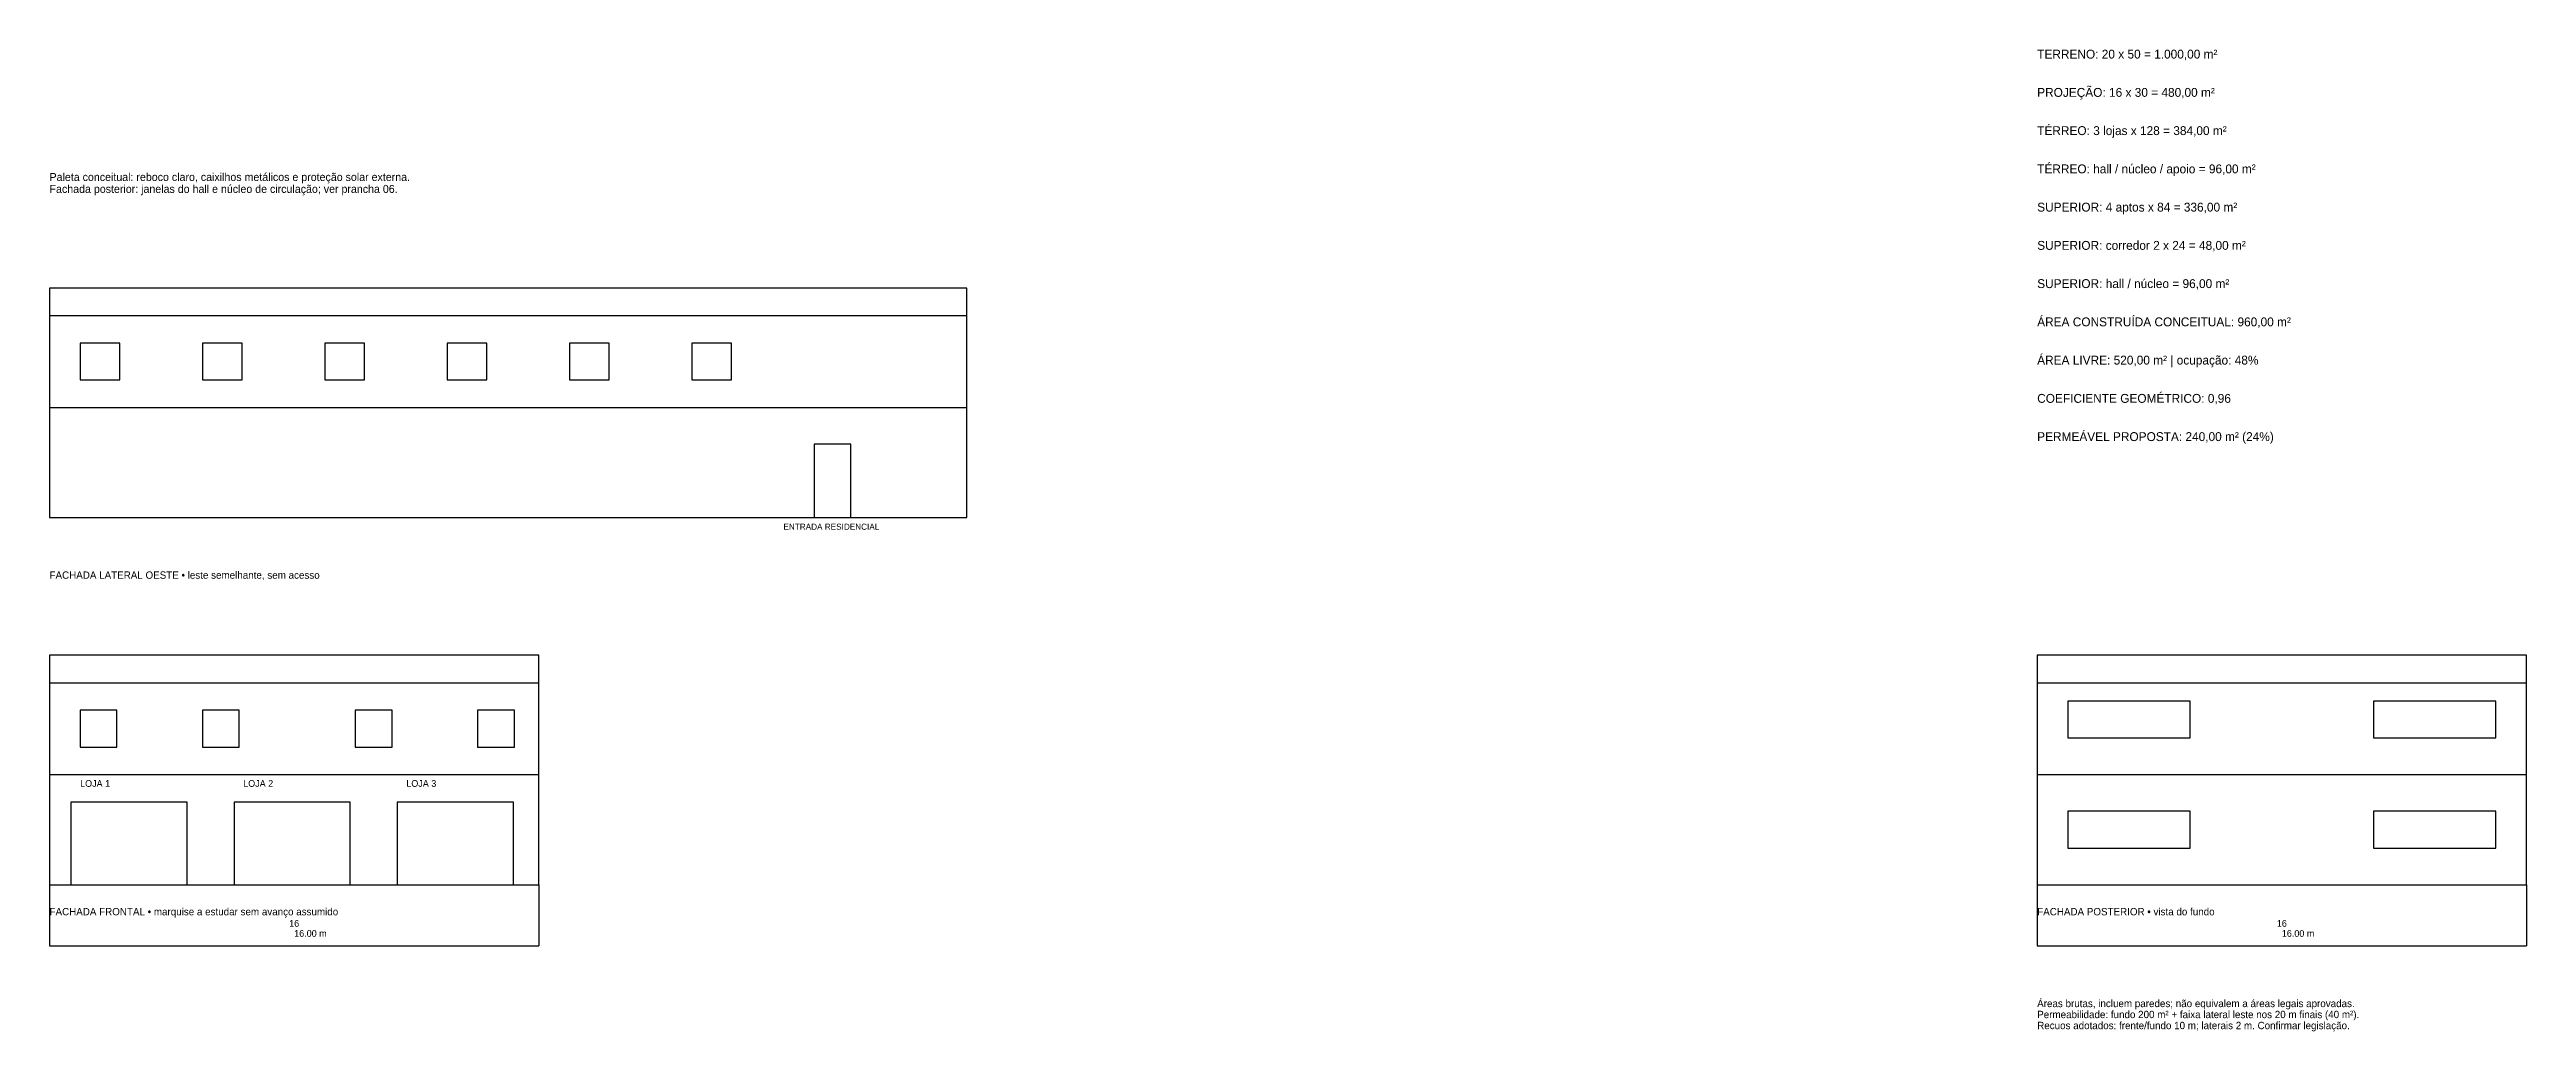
# Model space of a CAD drawing. Header units: metres. Extents: x -3 to 341, y -5 to 52.
# Drawn here: x 260 to 341, y -4.8 to 27.3 of the extents above; entities that cross this region are included whole.
import ezdxf

# ---------------------------------------------------------------- set-up
doc = ezdxf.new("R2010")
doc.units = ezdxf.units.M
for name, color, linetype in [('COTAS', 2, 'Continuous'), ('ESQUADRIAS', 4, 'Continuous'), ('PAREDES', 7, 'Continuous'), ('TEXTOS', 3, 'Continuous')]:
    doc.layers.add(name, color=color, linetype=linetype)
doc.dimstyles.get("Standard").update_dxf_attribs({"dimtxt": 2.5, "dimasz": 2.5, "dimexe": 1.25, "dimexo": 0.625, "dimtad": 1, "dimcen": 2.5, "dimazin": 3, "dimtfac": 1, "dimtmove": 0, "dimatfit": 3})

msp = doc.modelspace()

# ---------------------------------------------------------------- texts
at = {"layer": 'TEXTOS'}
for s, height, p in [('TERRENO: 20 x 50 = 1.000,00 m²', 0.29, (325, 27)), ('PROJEÇÃO: 16 x 30 = 480,00 m²', 0.29, (325, 25.75)), ('TÉRREO: 3 lojas x 128 = 384,00 m²', 0.29, (325, 24.5)), ('TÉRREO: hall / núcleo / apoio = 96,00 m²', 0.29, (325, 23.25)), ('Paleta conceitual: reboco claro, caixilhos metálicos e proteção solar externa.', 0.26, (260, 23)), ('Fachada posterior: janelas do hall e núcleo de circulação; ver prancha 06.', 0.26, (260, 22.61)), ('SUPERIOR: 4 aptos x 84 = 336,00 m²', 0.29, (325, 22)), ('SUPERIOR: corredor 2 x 24 = 48,00 m²', 0.29, (325, 20.75)), ('SUPERIOR: hall / núcleo = 96,00 m²', 0.29, (325, 19.5)), ('ÁREA CONSTRUÍDA CONCEITUAL: 960,00 m²', 0.29, (325, 18.25)), ('ÁREA LIVRE: 520,00 m² | ocupação: 48%', 0.29, (325, 17)), ('COEFICIENTE GEOMÉTRICO: 0,96', 0.29, (325, 15.75)), ('PERMEÁVEL PROPOSTA: 240,00 m² (24%)', 0.29, (325, 14.5)), ('ENTRADA RESIDENCIAL', 0.2, (284, 11.6)), ('FACHADA LATERAL OESTE • leste semelhante, sem acesso', 0.24, (260, 10)), ('LOJA 1', 0.22, (261, 3.2)), ('LOJA 2', 0.22, (266.333, 3.2)), ('LOJA 3', 0.22, (271.667, 3.2)), ('FACHADA FRONTAL • marquise a estudar sem avanço assumido', 0.24, (260, -1)), ('FACHADA POSTERIOR • vista do fundo', 0.24, (325, -1)), ('16.00 m', 0.22, (268, -1.7)), ('16.00 m', 0.22, (333, -1.7)), ('Áreas brutas, incluem paredes; não equivalem a áreas legais aprovadas.', 0.24, (325, -4)), ('Permeabilidade: fundo 200 m² + faixa lateral leste nos 20 m finais (40 m²).', 0.24, (325, -4.36)), ('Recuos adotados: frente/fundo 10 m; laterais 2 m. Confirmar legislação.', 0.24, (325, -4.72))]:
    msp.add_text(s, height=height, dxfattribs=at).set_placement(p)

# ---------------------------------------------------------------- blocks, each defined once
blk = doc.blocks.new('_CLOSEDFILLED')
at = {"color": 0, "linetype": 'BYBLOCK'}
blk.add_solid([(-1, 0.16), (0, 0), (-1, -0.16)], dxfattribs=at)
blk = doc.blocks.new('*D19')
at = {"color": 2}
for p, q in [((260, 0), (260, -2)), ((276, 0), (276, -2)), ((260.16, -2), (275.84, -2))]:
    blk.add_line(p, q, dxfattribs=at)
at = {"layer": 'Defpoints'}
for p in [(260, 0), (276, 0), (260, -2)]:
    blk.add_point(p, dxfattribs=at)
at = {"layer": 'COTAS', "color": 2, "xscale": 0.16, "yscale": 0.16, "rotation": 180}
blk.add_blockref('_CLOSEDFILLED', (260, -2), dxfattribs=at)
at = {"layer": 'COTAS', "color": 2, "xscale": 0.16, "yscale": 0.16}
blk.add_blockref('_CLOSEDFILLED', (276, -2), dxfattribs=at)
at = {"layer": 'COTAS', "color": 2, "insert": (268, -1.265), "char_height": 0.22, "attachment_point": 5}
blk.add_mtext('16', dxfattribs=at)
blk = doc.blocks.new('*D20')
at = {"color": 2}
for p, q in [((325, 0), (325, -2)), ((341, 0), (341, -2)), ((325.16, -2), (340.84, -2))]:
    blk.add_line(p, q, dxfattribs=at)
at = {"layer": 'Defpoints'}
for p in [(325, 0), (341, 0), (325, -2)]:
    blk.add_point(p, dxfattribs=at)
at = {"layer": 'COTAS', "color": 2, "xscale": 0.16, "yscale": 0.16, "rotation": 180}
blk.add_blockref('_CLOSEDFILLED', (325, -2), dxfattribs=at)
at = {"layer": 'COTAS', "color": 2, "xscale": 0.16, "yscale": 0.16}
blk.add_blockref('_CLOSEDFILLED', (341, -2), dxfattribs=at)
at = {"layer": 'COTAS', "color": 2, "insert": (333, -1.265), "char_height": 0.22, "attachment_point": 5}
blk.add_mtext('16', dxfattribs=at)

# ---------------------------------------------------------------- dimensions: what is measured, and where the dimension line sits
at = {"layer": 'COTAS'}
for base, p1, p2, picture, middle in [((260, -2), (260, 0), (276, 0), '*D19', (268, -1.265)), ((325, -2), (325, 0), (341, 0), '*D20', (333, -1.265))]:
    dim = msp.add_linear_dim(base=base, p1=p1, p2=p2, dimstyle='Standard', override={"dimtxt": 0.22, "dimasz": 0.16, "dimtad": 1, "dimdec": 2, "dimclrd": 2, "dimclre": 2, "dimclrt": 2}, dxfattribs=at)
    dim.commit()
    dim.dimension.update_dxf_attribs({"geometry": picture, "text_midpoint": middle})

# ---------------------------------------------------------------- linework, layer by layer
at = {"layer": 'COTAS'}
for p, q in [((260, -2), (276, -2)), ((325, -2), (341, -2))]:
    msp.add_line(p, q, dxfattribs=at)
at = {"layer": 'ESQUADRIAS'}
for p, q in [((262.3, 17.7), (261, 17.7)), ((261, 17.7), (261, 16.5)), ((262.3, 16.5), (262.3, 17.7)), ((266.3, 17.7), (265, 17.7)), ((265, 17.7), (265, 16.5)), ((266.3, 16.5), (266.3, 17.7)), ((270.3, 17.7), (269, 17.7)), ((269, 17.7), (269, 16.5)), ((270.3, 16.5), (270.3, 17.7)), ((274.3, 17.7), (273, 17.7)), ((273, 17.7), (273, 16.5)), ((274.3, 16.5), (274.3, 17.7)), ((278.3, 17.7), (277, 17.7)), ((277, 17.7), (277, 16.5)), ((278.3, 16.5), (278.3, 17.7)), ((282.3, 17.7), (281, 17.7)), ((281, 17.7), (281, 16.5)), ((282.3, 16.5), (282.3, 17.7)), ((261, 16.5), (262.3, 16.5)), ((265, 16.5), (266.3, 16.5)), ((269, 16.5), (270.3, 16.5)), ((273, 16.5), (274.3, 16.5)), ((277, 16.5), (278.3, 16.5)), ((281, 16.5), (282.3, 16.5)), ((286.2, 14.4), (285, 14.4)), ((285, 14.4), (285, 12)), ((286.2, 12), (286.2, 14.4)), ((285, 12), (286.2, 12)), ((262.2, 5.7), (261, 5.7)), ((261, 5.7), (261, 4.5)), ((262.2, 4.5), (262.2, 5.7)), ((266.2, 5.7), (265, 5.7)), ((265, 5.7), (265, 4.5)), ((266.2, 4.5), (266.2, 5.7)), ((271.2, 5.7), (270, 5.7)), ((270, 5.7), (270, 4.5)), ((271.2, 4.5), (271.2, 5.7)), ((275.2, 5.7), (274, 5.7)), ((274, 5.7), (274, 4.5)), ((275.2, 4.5), (275.2, 5.7)), ((330, 6), (326, 6)), ((326, 6), (326, 4.8)), ((330, 4.8), (330, 6)), ((340, 6), (336, 6)), ((336, 6), (336, 4.8)), ((340, 4.8), (340, 6)), ((261, 4.5), (262.2, 4.5)), ((265, 4.5), (266.2, 4.5)), ((270, 4.5), (271.2, 4.5)), ((274, 4.5), (275.2, 4.5)), ((326, 4.8), (330, 4.8)), ((336, 4.8), (340, 4.8)), ((264.5, 2.7), (260.7, 2.7)), ((260.7, 2.7), (260.7, 0)), ((264.5, 0), (264.5, 2.7)), ((269.833, 2.7), (266.033, 2.7)), ((266.033, 2.7), (266.033, 0)), ((269.833, 0), (269.833, 2.7)), ((275.167, 2.7), (271.367, 2.7)), ((271.367, 2.7), (271.367, 0)), ((275.167, 0), (275.167, 2.7)), ((330, 2.4), (326, 2.4)), ((326, 2.4), (326, 1.2)), ((330, 1.2), (330, 2.4)), ((340, 2.4), (336, 2.4)), ((336, 2.4), (336, 1.2)), ((340, 1.2), (340, 2.4)), ((326, 1.2), (330, 1.2)), ((336, 1.2), (340, 1.2)), ((260.7, 0), (264.5, 0)), ((266.033, 0), (269.833, 0)), ((271.367, 0), (275.167, 0))]:
    msp.add_line(p, q, dxfattribs=at)
at = {"layer": 'PAREDES'}
for p, q in [((290, 19.5), (260, 19.5)), ((260, 19.5), (260, 12)), ((290, 12), (290, 19.5)), ((260, 18.6), (290, 18.6)), ((260, 15.6), (290, 15.6)), ((260, 12), (290, 12)), ((276, 7.5), (260, 7.5)), ((260, 7.5), (260, 0)), ((276, 0), (276, 7.5)), ((341, 7.5), (325, 7.5)), ((325, 7.5), (325, 0)), ((341, 0), (341, 7.5)), ((260, 6.6), (276, 6.6)), ((325, 6.6), (341, 6.6)), ((260, 3.6), (276, 3.6)), ((325, 3.6), (341, 3.6)), ((260, 0), (276, 0)), ((325, 0), (341, 0))]:
    msp.add_line(p, q, dxfattribs=at)

msp.set_redraw_order([(e.dxf.handle, doc.entitydb.next_handle()) for e in msp.query("TEXT MTEXT ATTDEF DIMENSION ARC_DIMENSION")])  # texts and dimensions are drawn at this point

doc.saveas('drawing.dxf')
